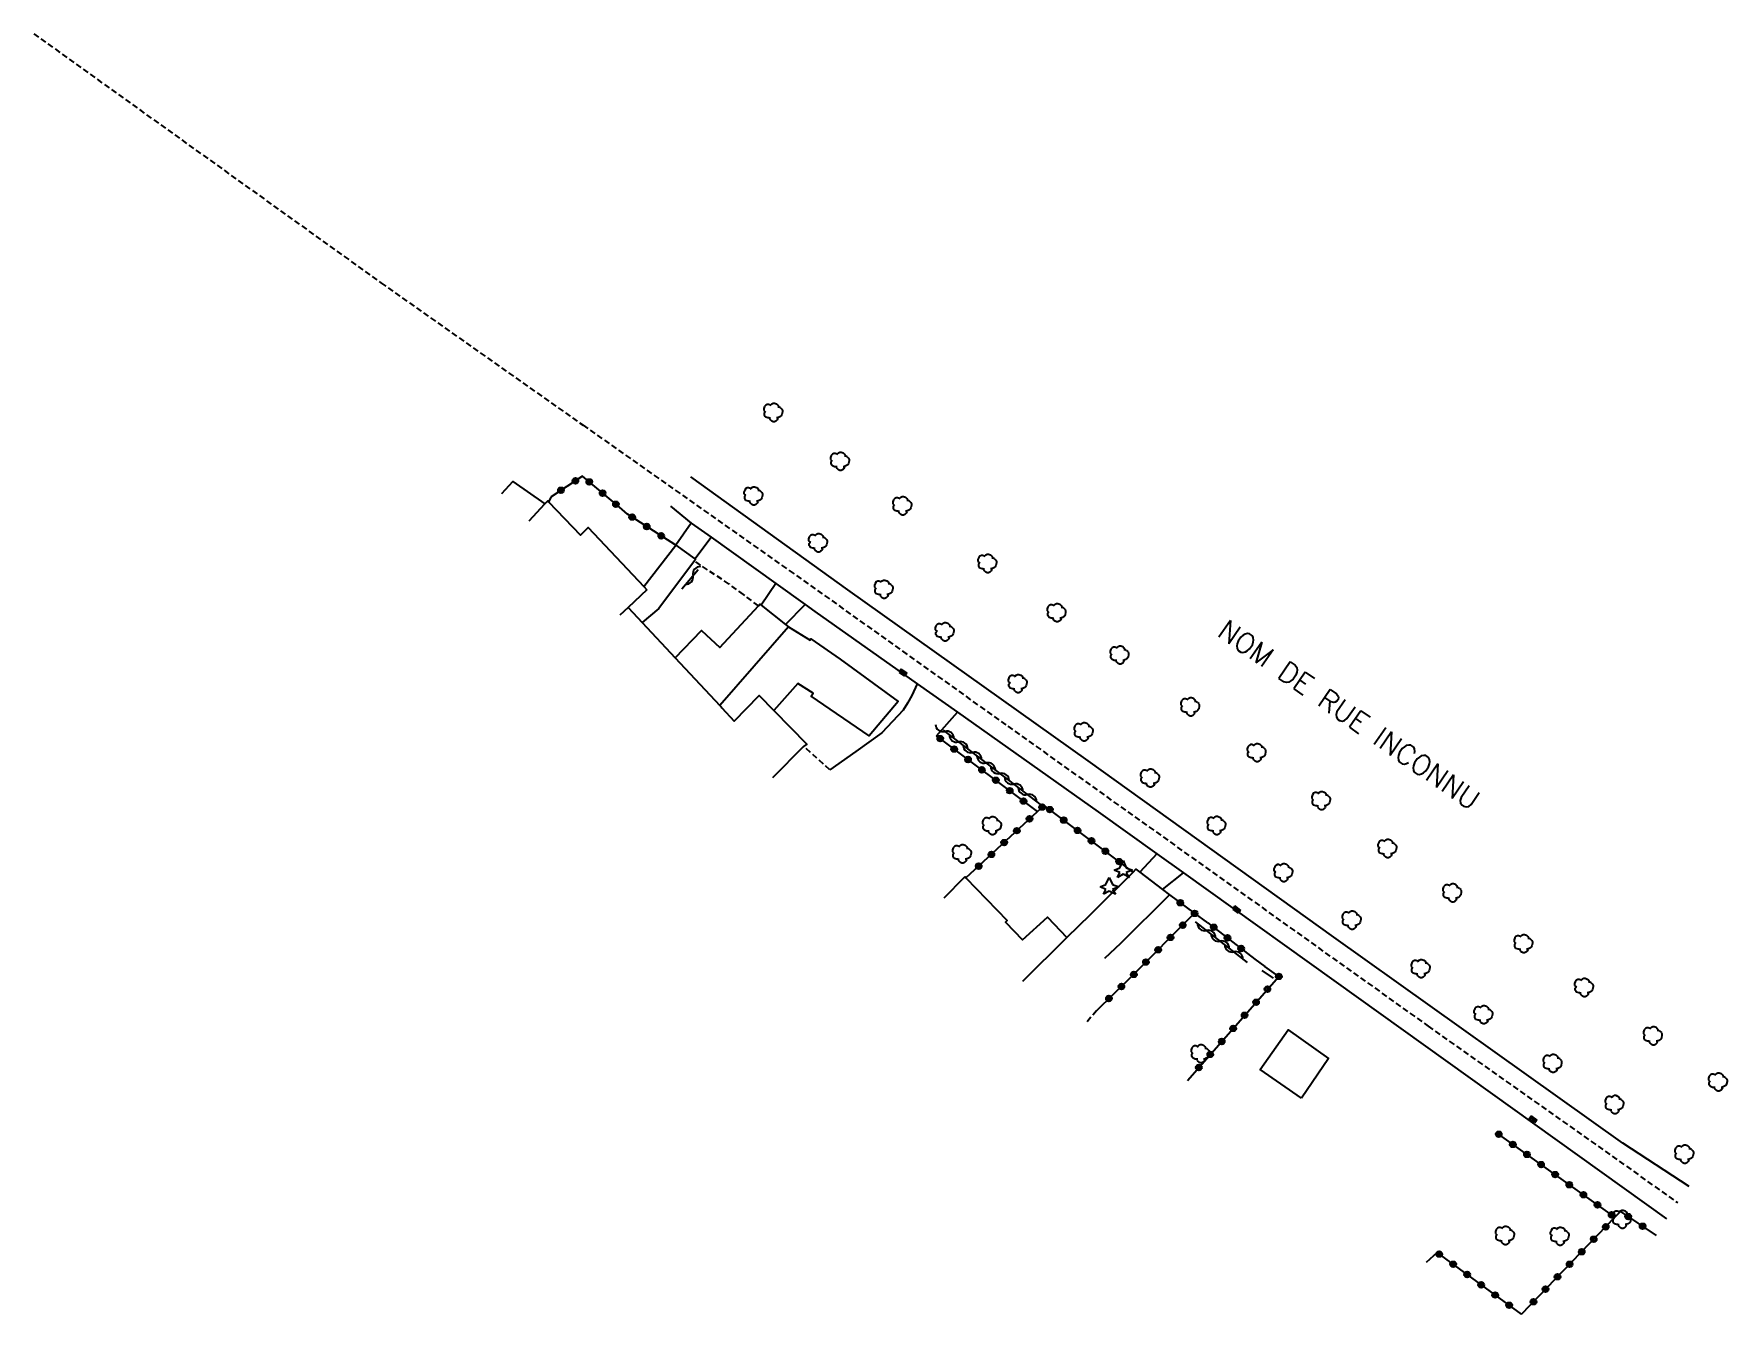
# Model space of a CAD drawing. Header units: millimetres. Extents: x 80031 to 81000, y 146000 to 147000.
# Drawn here: x 80532 to 80678.4, y 146843.1 to 146953.8 of the extents above; entities that cross this region are included whole.
import ezdxf
from ezdxf.enums import TextEntityAlignment as Align

# ---------------------------------------------------------------- set-up
doc = ezdxf.new("R2010")
doc.units = ezdxf.units.MM
doc.linetypes.add('DASHED', pattern=[0.75, 0.5, -0.25])
doc.layers.get('0').update_dxf_attribs({"linetype": 'CONTINUOUS'})
for name, color, linetype in [('W0001', 6, 'DASHED'), ('W0008', 7, 'CONTINUOUS'), ('W0017', 7, 'CONTINUOUS'), ('W0101', 7, 'CONTINUOUS'), ('W0104', 1, 'CONTINUOUS'), ('W0112', 1, 'DASHED'), ('W0300', 7, 'CONTINUOUS'), ('W0303', 7, 'CONTINUOUS'), ('W0310', 3, 'CONTINUOUS'), ('W0323', 7, 'CONTINUOUS'), ('W0401', 7, 'CONTINUOUS'), ('W0989', 7, 'CONTINUOUS'), ('W1102', 7, 'CONTINUOUS')]:
    doc.layers.add(name, color=color, linetype=linetype)
doc.styles.get("Standard").update_dxf_attribs({"font": 'romans.shx', "width": 0.85})

msp = doc.modelspace()

# ---------------------------------------------------------------- texts
at = {"layer": 'W0989'}
msp.add_text('NOM DE RUE INCONNU', height=1.75, rotation=325.3153, dxfattribs=at).set_placement((80645.73, 146894.94), align=Align.MIDDLE_CENTER)

# ---------------------------------------------------------------- blocks, each defined once
blk = doc.blocks.new('T300')
for p, q in [((-0.8, 0.51), (-0.86, 0.34)), ((-0.86, 0.34), (-0.86, 0.17)), ((-0.86, 0.17), (-0.74, 0.06)), ((-0.69, 0.63), (-0.8, 0.51)), ((-0.8, -0.06), (-0.74, 0.06)), ((-0.74, 0.06), (-0.69, 0.11)), ((-0.57, 0.69), (-0.69, 0.63)), ((-0.46, 0.69), (-0.57, 0.69)), ((-0.29, 0.63), (-0.46, 0.69)), ((-0.29, 0.63), (-0.17, 0.74)), ((-0.23, 0.57), (-0.29, 0.63)), ((-0.17, 0.74), (-0.06, 0.8)), ((-0.06, 0.8), (0.06, 0.8)), ((0.06, 0.8), (0.23, 0.74)), ((0.23, 0.74), (0.34, 0.63)), ((0.34, 0.63), (0.4, 0.51)), ((0.46, 0.46), (0.34, 0.46)), ((0.4, 0.51), (0.4, 0.46)), ((0.57, 0.4), (0.46, 0.46)), ((0.57, 0.4), (0.69, 0.29)), ((0.69, 0.29), (0.74, 0.17)), ((0.74, 0.06), (0.69, -0.17)), ((0.74, 0.17), (0.74, 0.06)), ((-0.8, -0.17), (-0.8, -0.06)), ((-0.8, -0.23), (-0.8, -0.17)), ((-0.74, -0.34), (-0.8, -0.23)), ((-0.69, -0.4), (-0.74, -0.34)), ((-0.51, -0.46), (-0.69, -0.4)), ((-0.4, -0.46), (-0.51, -0.46)), ((-0.4, -0.46), (-0.34, -0.46)), ((-0.34, -0.46), (-0.34, -0.4)), ((-0.34, -0.51), (-0.34, -0.46)), ((-0.29, -0.63), (-0.34, -0.51)), ((-0.17, -0.74), (-0.29, -0.63)), ((-0.06, -0.8), (-0.17, -0.74)), ((0.06, -0.8), (-0.06, -0.8)), ((0.17, -0.74), (0.06, -0.8)), ((0.23, -0.69), (0.17, -0.74)), ((0.29, -0.46), (0.23, -0.46)), ((0.29, -0.63), (0.23, -0.69)), ((0.46, -0.4), (0.29, -0.46)), ((0.34, -0.51), (0.29, -0.63)), ((0.34, -0.51), (0.34, -0.46)), ((0.57, -0.34), (0.46, -0.4)), ((0.63, -0.29), (0.57, -0.34)), ((0.69, -0.17), (0.63, -0.29))]:
    blk.add_line(p, q)
blk = doc.blocks.new('T401')
for p, q in [((-0.3, 0.3), (0, 0.3)), ((-0.3, -0.25), (-0.3, 0.3)), ((-0.3, 0.15), (0, 0.15)), ((-0.3, 0), (0, 0)), ((0, 0.3), (0, -0.25)), ((-0.3, -0.15), (0, -0.15)), ((-0.3, -0.25), (-0.3, -0.3)), ((-0.3, -0.3), (0, -0.3)), ((0, -0.3), (0, -0.25))]:
    blk.add_line(p, q)
blk = doc.blocks.new('T303')
for p, q in [((-0.77, 0), (-0.28, 0.21)), ((-0.28, -0.21), (-0.77, 0)), ((-0.28, 0.21), (0, 0.83)), ((0, 0.83), (0.28, 0.21)), ((0.28, 0.21), (0.83, 0)), ((0.83, 0), (0.28, -0.21)), ((-0.49, -0.63), (-0.28, -0.21)), ((0, -0.35), (-0.49, -0.63)), ((0.56, -0.63), (0, -0.35)), ((0.28, -0.21), (0.56, -0.63))]:
    blk.add_line(p, q)
blk = doc.blocks.new('t310o')
at = {"color": 0, "linetype": 'Continuous'}
for centre, start, end in [((-0.5, 0.38), 216.8699, 323.1304), ((0.5, -0.37), 36.8699, 143.1303)]:
    blk.add_arc(centre, 0.625, start, end, dxfattribs=at)
blk = doc.blocks.new('t323o')
at = {"color": 0, "linetype": 'Continuous'}
for radius in [0.25, 0.15]:
    blk.add_circle((0, 0), radius, dxfattribs=at)

# ---------------------------------------------------------------- linework, layer by layer
at = {"layer": 'W0001'}
msp.add_lwpolyline([(80532.03, 146953.84), (80562.04, 146932.3), (80579.51, 146919.99), (80597.34, 146907.43), (80616.22, 146893.96), (80635.13, 146880.47), (80652.56, 146868.02), (80674.14, 146852.75), (80674.14, 146852.75)], dxfattribs=at)
at = {"layer": 'W0008'}
for points in [[(80675.12, 146854.13), (80669.41, 146857.9), (80644.4, 146875.72), (80623.17, 146890.95), (80602.39, 146905.74), (80588.84, 146915.52)], [(80587.06, 146913), (80588.86, 146911.53), (80590.57, 146910.31), (80596.17, 146906.3), (80598.71, 146904.48), (80599.56, 146903.88), (80608.4, 146897.63), (80611.87, 146895.17), (80624.05, 146886.56), (80629.12, 146882.93), (80631.43, 146881.27), (80646.55, 146870.43), (80673.17, 146851.36)]]:
    msp.add_lwpolyline(points, dxfattribs=at)
at = {"layer": 'W0017'}
for points in [[(80588.86, 146911.53), (80587.53, 146909.61)], [(80589.16, 146908.42), (80590.57, 146910.31)], [(80596.17, 146906.3), (80594.91, 146904.42)], [(80597.01, 146902.75), (80598.71, 146904.48)], [(80608.4, 146897.63), (80607.92, 146896.62), (80607.56, 146895.96), (80607.18, 146895.33), (80605.34, 146893.39), (80603.1, 146891.78), (80600.85, 146890.18)], [(80610.05, 146893.13), (80611.87, 146895.17)], [(80629.12, 146882.93), (80627.63, 146881.33)], [(80629.61, 146879.82), (80631.43, 146881.27)]]:
    msp.add_lwpolyline(points, dxfattribs=at)
at = {"layer": 'W0101'}
for points in [[(80574.85, 146911.71), (80576.2, 146913.18), (80576.45, 146913.44), (80576.52, 146913.37), (80579.29, 146910.49), (80579.96, 146911.15), (80584.77, 146906.05), (80585.03, 146905.76)], [(80585.03, 146905.76), (80583.4, 146904.22), (80584.62, 146902.92), (80587.46, 146899.88), (80591.34, 146895.74), (80591.45, 146895.62), (80591.51, 146895.55)], [(80591.51, 146895.55), (80592.58, 146894.4), (80594.73, 146896.6), (80595.99, 146895.32), (80598.85, 146892.4), (80598.58, 146892.21), (80595.89, 146889.49)]]:
    msp.add_lwpolyline(points, dxfattribs=at)
at = {"layer": 'W0104'}
for points in [[(80572.5, 146914.09), (80572.5, 146914.09), (80572.5, 146914.09), (80573.45, 146915.12), (80576.2, 146913.18)], [(80584.77, 146906.05), (80587.53, 146909.61), (80589.16, 146908.42), (80589.23, 146908.37), (80589.14, 146908.25), (80586.07, 146904.13), (80584.62, 146902.92)], [(80587.46, 146899.88), (80589.75, 146902.22), (80591.33, 146900.76), (80594.67, 146904.36), (80594.8, 146904.5), (80594.91, 146904.42), (80597.01, 146902.75), (80597.26, 146902.55), (80591.34, 146895.74)], [(80597.26, 146902.55), (80599.15, 146901.39), (80599.21, 146901.5), (80601.74, 146899.74), (80606.74, 146896.09), (80604.23, 146893.11), (80599.23, 146896.54), (80599.4, 146896.82), (80598.09, 146897.66), (80595.99, 146895.32)], [(80610.74, 146879.1), (80612.49, 146880.9), (80612.53, 146880.92), (80612.61, 146880.83), (80616.16, 146877.15), (80616.04, 146877), (80617.51, 146875.48), (80619.67, 146877.45), (80621.34, 146875.69)], [(80617.53, 146871.89), (80621.34, 146875.69), (80623.39, 146877.67), (80627.06, 146881.34), (80627.31, 146881.59), (80627.63, 146881.33), (80629.61, 146879.82), (80630.21, 146879.37), (80625.96, 146875.17), (80624.59, 146873.86)]]:
    msp.add_lwpolyline(points, dxfattribs=at)
msp.add_lwpolyline([(80641.63, 146861.77), (80638.05, 146864.27), (80640.46, 146867.68), (80643.96, 146865.21), (80641.63, 146861.77)], close=True, dxfattribs=at)
at = {"layer": 'W0112'}
for points in [[(80594.67, 146904.36), (80593.38, 146905.35), (80593.39, 146905.34), (80592.14, 146906.26), (80592.14, 146906.25), (80589.65, 146907.88), (80589.65, 146907.88), (80589.14, 146908.25)], [(80600.85, 146890.18), (80598.58, 146892.21)], [(80623.9, 146869.35), (80623.07, 146868.38)]]:
    msp.add_lwpolyline(points, dxfattribs=at)
at = {"layer": 'W0310'}
for points in [[(80588.05, 146905.85), (80589.47, 146907.51)], [(80619.13, 146887.14), (80610.67, 146893.6)], [(80636.95, 146873.52), (80632.45, 146877.04)], [(80639.2, 146872.15), (80638.21, 146872.83)]]:
    msp.add_lwpolyline(points, dxfattribs=at)
at = {"layer": 'W0323'}
for points in [[(80582.66, 146912.89), (80579.46, 146915.58), (80576.75, 146913.8), (80576.52, 146913.37)], [(80583.36, 146912.29), (80582.66, 146912.89)], [(80587.53, 146909.61), (80583.36, 146912.29)], [(80618.79, 146886.58), (80610.05, 146893.13)], [(80612.61, 146880.83), (80618.79, 146886.58), (80619.37, 146887.11)], [(80627.06, 146881.34), (80619.37, 146887.11)], [(80632.35, 146877.8), (80630.23, 146879.36)], [(80633.53, 146876.95), (80632.35, 146877.8), (80632.35, 146877.76), (80626.82, 146872.19), (80626.8, 146872.18), (80623.9, 146869.35)], [(80633.53, 146876.95), (80637.59, 146873.81)], [(80637.59, 146873.81), (80638.44, 146873.18)], [(80631.75, 146863.31), (80639.65, 146872.32), (80639.67, 146872.32), (80638.44, 146873.18)], [(80660.63, 146843.1), (80668.72, 146851.48), (80659.14, 146858.32), (80658.51, 146858.77)], [(80668.72, 146851.48), (80669.2, 146851.99), (80672.29, 146849.9)], [(80660.63, 146843.1), (80653.34, 146848.43), (80652.39, 146847.58)]]:
    msp.add_lwpolyline(points, dxfattribs=at)
at = {"layer": 'W1102'}
msp.add_lwpolyline([(80585.03, 146905.76), (80583.4, 146904.22), (80582.68, 146903.55)], dxfattribs=at)

# ---------------------------------------------------------------- block references
at = {"layer": 'W0300'}
for p in [(80596, 146921.09), (80601.76, 146916.86), (80594.28, 146913.87), (80607.15, 146913.01), (80599.87, 146909.82), (80614.51, 146908.03), (80605.55, 146905.8), (80620.49, 146903.77), (80610.82, 146902.12), (80625.93, 146900.11), (80617.13, 146897.64), (80632.04, 146895.63), (80622.83, 146893.47), (80637.78, 146891.67), (80628.56, 146889.47), (80643.36, 146887.52), (80614.91, 146885.35), (80634.31, 146885.36), (80612.31, 146882.92), (80649.09, 146883.38), (80640.1, 146881.29), (80654.69, 146879.55), (80646, 146877.18), (80660.85, 146875.14), (80651.96, 146872.99), (80666.09, 146871.35), (80657.39, 146869), (80672.04, 146867.18), (80632.93, 146865.63), (80663.37, 146864.79), (80677.67, 146863.18), (80668.72, 146861.23), (80674.76, 146856.94), (80669.36, 146851.31), (80659.25, 146849.91), (80663.99, 146849.84)]:
    msp.add_blockref('T300', p, dxfattribs=at)
at = {"layer": 'W0303'}
for p in [(80626.19, 146881.51), (80624.99, 146880.05)]:
    msp.add_blockref('T303', p, dxfattribs=at)
at = {"layer": 'W0310'}
for p, rotation in [((80589.02, 146906.99), 49.51787041750622), ((80610.78, 146893.51), 142.6079737590978), ((80611.98, 146892.6), 142.6079737590978), ((80613.17, 146891.69), 142.6079737590978), ((80614.36, 146890.78), 142.6079737590978), ((80615.55, 146889.87), 142.6079737590978), ((80616.74, 146888.96), 142.6079737590978), ((80617.93, 146888.05), 142.6079737590978), ((80633.41, 146876.29), 141.9519284615168), ((80634.59, 146875.37), 141.9519284615168), ((80635.77, 146874.44), 141.9519284615168)]:
    msp.add_blockref('t310o', p, dxfattribs=dict(at, rotation=rotation))
at = {"layer": 'W0323'}
for p, rotation in [((80577.6, 146914.36), 213.2587275187149), ((80578.85, 146915.18), 213.2587275187149), ((80580.05, 146915.08), 140.0012484674523), ((80581.2, 146914.11), 140.0012484674523), ((80582.35, 146913.15), 140.0012484674523), ((80583.75, 146912.04), 147.2897446478132), ((80585.01, 146911.23), 147.2897446478132), ((80586.27, 146910.42), 147.2897446478132), ((80610.39, 146892.88), 143.1584297226363), ((80611.59, 146891.98), 143.1584297226363), ((80612.79, 146891.08), 143.1584297226363), ((80613.99, 146890.18), 143.1584297226363), ((80615.19, 146889.28), 143.1584297226363), ((80616.39, 146888.38), 143.1584297226363), ((80617.59, 146887.48), 143.1584297226363), ((80619.2, 146886.96), 42.97863506097387), ((80619.86, 146886.74), 143.1324841702909), ((80617.01, 146884.92), 42.95065249158824), ((80618.1, 146885.94), 42.95065249158824), ((80621.06, 146885.84), 143.1324841702909), ((80622.26, 146884.94), 143.1324841702909), ((80615.91, 146883.89), 42.95065249158824), ((80623.46, 146884.04), 143.1324841702909), ((80614.81, 146882.87), 42.95065249158824), ((80624.66, 146883.14), 143.1324841702909), ((80625.86, 146882.24), 143.1324841702909), ((80613.71, 146881.85), 42.95065249158824), ((80631.14, 146878.69), 143.6488979271935), ((80632.38, 146877.77), 144.3571756795011), ((80631.35, 146876.75), 225.1807106095742), ((80634.03, 146876.56), 322.2965160747378), ((80629.23, 146874.62), 225.1807106095742), ((80630.29, 146875.69), 225.1807106095742), ((80635.22, 146875.65), 322.2965160747378), ((80636.4, 146874.73), 322.2965160747378), ((80628.17, 146873.56), 225.1807106095742), ((80627.12, 146872.49), 225.1807106095742), ((80639.66, 146872.32), 145.101876438648), ((80624.97, 146870.4), 224.2211928268147), ((80626.05, 146871.44), 224.2211928268147), ((80638.67, 146871.21), 48.75112086504261), ((80636.7, 146868.95), 48.75112086504261), ((80637.69, 146870.08), 48.75112086504261), ((80635.71, 146867.82), 48.75112086504261), ((80634.72, 146866.69), 48.75112086504261), ((80632.74, 146864.44), 48.75112086504261), ((80633.73, 146865.57), 48.75112086504261), ((80658.67, 146858.66), 144.4623222092775), ((80659.89, 146857.79), 144.4742009667553), ((80661.11, 146856.92), 144.4742009667553), ((80662.33, 146856.04), 144.4742009667553), ((80663.55, 146855.17), 144.4742009667553), ((80664.77, 146854.3), 144.4742009667553), ((80665.99, 146853.43), 144.4742009667553), ((80667.21, 146852.56), 144.4742009667553), ((80668.43, 146851.69), 144.4742009667553), ((80669.86, 146851.54), 325.9109554989561), ((80667.92, 146850.66), 45.99495662911695), ((80671.11, 146850.7), 325.9109554989561), ((80653.52, 146848.3), 143.8331450543157), ((80665.84, 146848.5), 45.99495662911695), ((80666.88, 146849.58), 45.99495662911695), ((80654.73, 146847.42), 143.8331450543157), ((80664.8, 146847.42), 45.99495662911695), ((80655.94, 146846.53), 143.8331450543157), ((80657.15, 146845.64), 143.8331450543157), ((80663.75, 146846.34), 45.99495662911695), ((80658.36, 146844.76), 143.8331450543157), ((80659.57, 146843.87), 143.8331450543157), ((80661.67, 146844.18), 45.99495662911695), ((80662.71, 146845.26), 45.99495662911695)]:
    msp.add_blockref('t323o', p, dxfattribs=dict(at, rotation=rotation))
at = {"layer": 'W0401'}
for p, rotation in [((80607.07, 146898.46), 234.736133791907), ((80635.93, 146877.96), 234.3548862928153), ((80661.55, 146859.81), 234.9497274676317)]:
    msp.add_blockref('T401', p, dxfattribs=dict(at, rotation=rotation))

msp.set_redraw_order([(e.dxf.handle, doc.entitydb.next_handle()) for e in msp.query("TEXT MTEXT ATTDEF DIMENSION ARC_DIMENSION")])  # texts and dimensions are drawn at this point

doc.saveas('drawing.dxf')
